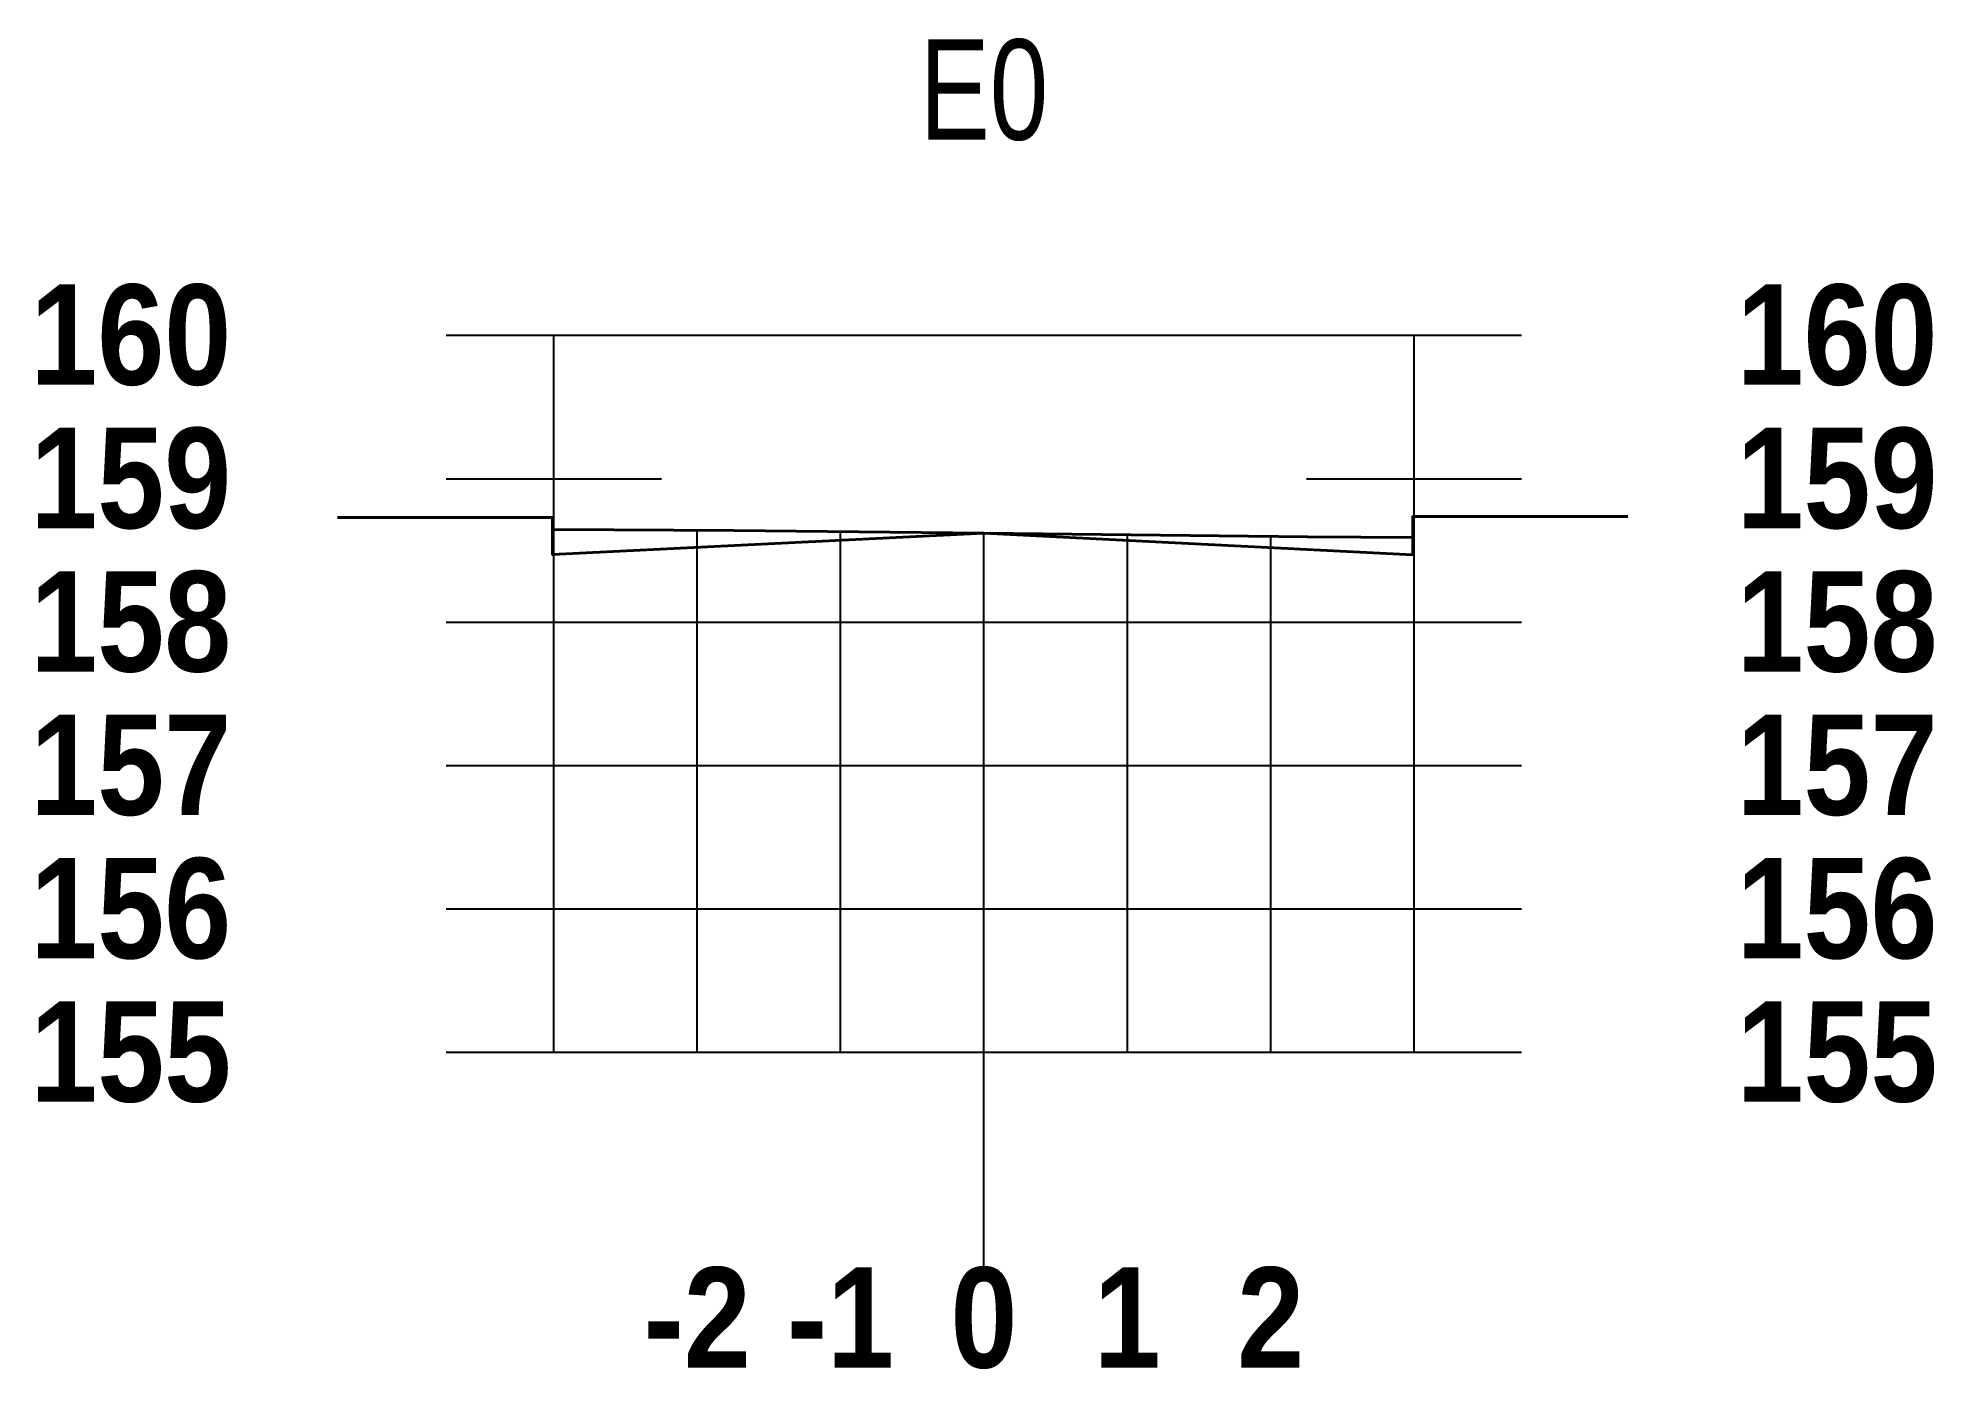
# Model space of a CAD drawing. Header units: feet. Extents: x 203667 to 205527, y 9204857 to 9205156.
# Drawn here: x 205426.55 to 205439.77, y 9205130.93 to 9205140.22 of the extents above; entities that cross this region are included whole.
import ezdxf

# ---------------------------------------------------------------- set-up
doc = ezdxf.new("R2010")
doc.units = ezdxf.units.FT
doc.header["$LTSCALE"] = 0.3
doc.header["$MEASUREMENT"] = 0
doc.layers.add('C-ROAD-PROF', color=1, linetype='Continuous', lineweight=35)
for name, color, linetype in [('C-ROAD-PROF-TTLB', 5, 'Continuous'), ('C-ROAD-SCTN-GRID', 7, 'Continuous'), ('C-ROAD-SCTN-TEXT', 7, 'Continuous'), ('C-ROAD-SCTN-TICK', 7, 'Continuous'), ('C-ROAD-SCTN-TITL', 92, 'Continuous'), ('Pavimento projetado', 51, 'Continuous')]:
    doc.layers.add(name, color=color, linetype=linetype)
doc.styles.add('COTAS', font='ariblk.ttf', dxfattribs={"width": 0.75})

msp = doc.modelspace()

# ---------------------------------------------------------------- texts
at = {"layer": 'C-ROAD-SCTN-TEXT', "color": 7, "linetype": 'Continuous', "lineweight": -3, "char_height": 0.7, "style": 'COTAS'}
for s, insert, attachment_point in [('160', (205427.896, 9205138.143), 6), ('160', (205438.396, 9205138.143), 4), ('159', (205427.896, 9205137.143), 6), ('159', (205438.396, 9205137.143), 4), ('158', (205427.896, 9205136.143), 6), ('158', (205438.396, 9205136.143), 4), ('157', (205427.896, 9205135.143), 6), ('157', (205438.396, 9205135.143), 4), ('156', (205427.896, 9205134.143), 6), ('156', (205438.396, 9205134.143), 4), ('155', (205427.896, 9205133.143), 6), ('155', (205438.396, 9205133.143), 4), ('-2', (205431.146, 9205131.643), 2), ('-1', (205432.146, 9205131.643), 2), ('0', (205433.146, 9205131.643), 2), ('0', (205433.146, 9205131.643), 2), ('1', (205434.146, 9205131.643), 2), ('2', (205435.146, 9205131.643), 2)]:
    msp.add_mtext(s, dxfattribs=dict(at, insert=insert, attachment_point=attachment_point))
at = {"layer": 'C-ROAD-SCTN-TITL', "color": 92, "linetype": 'Continuous', "lineweight": -3, "insert": (205433.146, 9205139.497), "char_height": 0.7, "attachment_point": 8, "style": 'COTAS'}
msp.add_mtext('{\\fArial|b0|i0|c0|p2;E0}', dxfattribs=at)

# ---------------------------------------------------------------- linework, layer by layer
at = {"layer": 'C-ROAD-PROF', "color": 5, "linetype": 'Continuous', "lineweight": 40, "ltscale": 2}
msp.add_lwpolyline([(205428.637, 9205136.873), (205430.137, 9205136.873), (205430.137, 9205136.614), (205433.146, 9205136.763), (205436.137, 9205136.613), (205436.137, 9205136.879), (205437.637, 9205136.879)], dxfattribs=at)
at = {"layer": 'C-ROAD-PROF-TTLB', "color": 5, "linetype": 'Continuous', "lineweight": -3}
for p, q in [((205430.146, 9205133.143), (205430.146, 9205138.143)), ((205430.146, 9205138.143), (205436.146, 9205138.143)), ((205436.146, 9205133.143), (205436.146, 9205138.143)), ((205430.146, 9205133.143), (205436.146, 9205133.143))]:
    msp.add_line(p, q, dxfattribs=at)
at = {"layer": 'C-ROAD-SCTN-GRID', "color": 251, "linetype": 'Continuous', "lineweight": -3}
for p, q in [((205431.146, 9205133.143), (205431.146, 9205136.783)), ((205432.146, 9205133.143), (205432.146, 9205136.774)), ((205433.146, 9205133.143), (205433.146, 9205136.763)), ((205434.146, 9205133.143), (205434.146, 9205136.752)), ((205435.146, 9205133.143), (205435.146, 9205136.741)), ((205430.146, 9205136.143), (205436.146, 9205136.143)), ((205430.146, 9205135.143), (205436.146, 9205135.143)), ((205430.146, 9205134.143), (205436.146, 9205134.143)), ((205430.146, 9205133.143), (205436.146, 9205133.143))]:
    msp.add_line(p, q, dxfattribs=at)
at = {"layer": 'C-ROAD-SCTN-TICK', "color": 7, "linetype": 'Continuous', "lineweight": -3}
for p, q in [((205429.396, 9205138.143), (205430.896, 9205138.143)), ((205435.396, 9205138.143), (205436.896, 9205138.143)), ((205429.396, 9205137.143), (205430.896, 9205137.143)), ((205435.396, 9205137.143), (205436.896, 9205137.143)), ((205429.396, 9205136.143), (205430.896, 9205136.143)), ((205435.396, 9205136.143), (205436.896, 9205136.143)), ((205429.396, 9205135.143), (205430.896, 9205135.143)), ((205435.396, 9205135.143), (205436.896, 9205135.143)), ((205433.146, 9205131.643), (205433.146, 9205134.643)), ((205429.396, 9205134.143), (205430.896, 9205134.143)), ((205435.396, 9205134.143), (205436.896, 9205134.143)), ((205429.396, 9205133.143), (205430.896, 9205133.143)), ((205435.396, 9205133.143), (205436.896, 9205133.143))]:
    msp.add_line(p, q, dxfattribs=at)
at = {"layer": 'Pavimento projetado', "color": 1, "linetype": 'Continuous', "lineweight": 40}
msp.add_lwpolyline([(205430.146, 9205136.788), (205431.401, 9205136.782), (205433.146, 9205136.763), (205435.403, 9205136.738), (205436.146, 9205136.733)], dxfattribs=at)

msp.set_redraw_order([(e.dxf.handle, doc.entitydb.next_handle()) for e in msp.query("TEXT MTEXT ATTDEF DIMENSION ARC_DIMENSION")])  # texts and dimensions are drawn at this point

doc.saveas('drawing.dxf')
